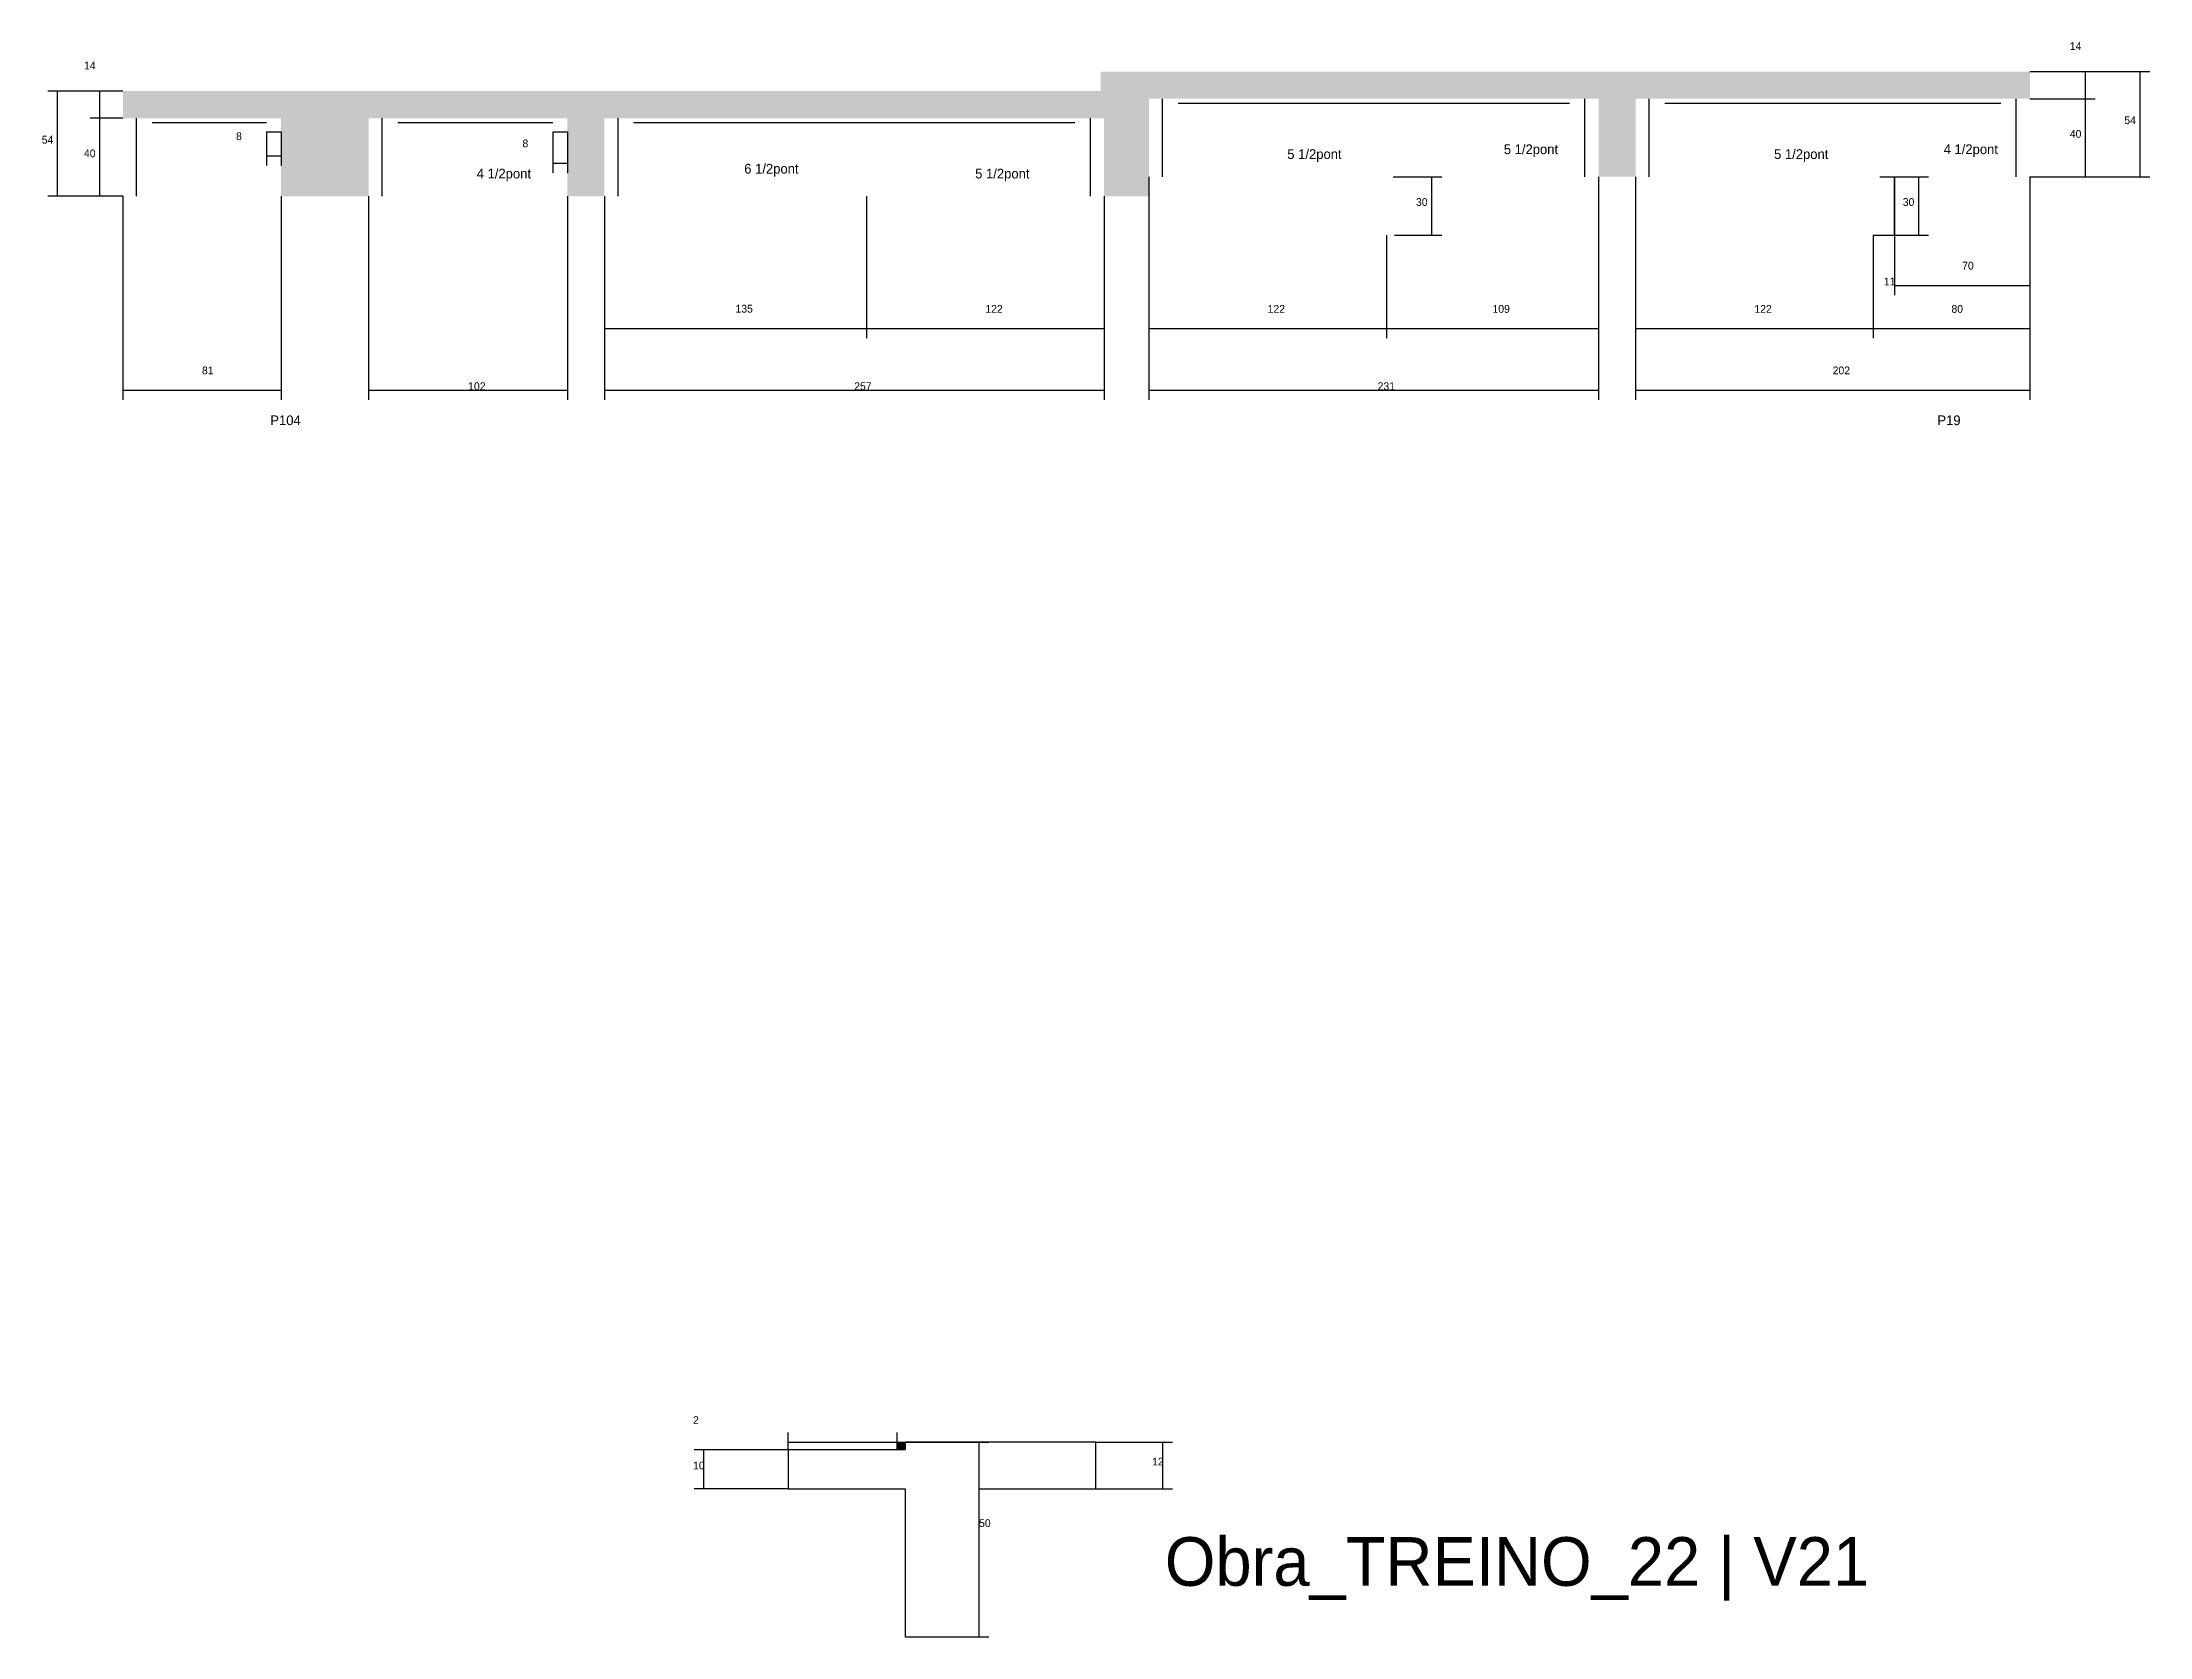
# Model space of a CAD drawing. Header units: metres. Extents: x -2848 to 21926, y -45195 to 1016.
# Drawn here: x 4223 to 5306, y -34236 to -33417 of the extents above; entities that cross this region are included whole.
import ezdxf

# ---------------------------------------------------------------- set-up
doc = ezdxf.new("R2010")
doc.units = ezdxf.units.M
for name, color, linetype in [('CONCRETO', 251, 'Continuous'), ('COTA', 4, 'Continuous'), ('Cota Seção (2x)', 4, 'Continuous'), ('Hachura', 253, 'Continuous'), ('LABEL_ID', 3, 'Continuous'), ('NOMENCLATURA', 7, 'Continuous'), ('Painéis', 200, 'Continuous'), ('SARR_2.2x7', 40, 'Continuous')]:
    doc.layers.add(name, color=color, linetype=linetype)

msp = doc.modelspace()

# ---------------------------------------------------------------- texts
at = {"layer": 'COTA'}
for s, p in [('14', (5264.8, -33421.2)), ('14', (4244.9, -33431.2)), ('54', (5292.8, -33459.3)), ('54', (4223.2, -33469.3)), ('8', (4323, -33467.5)), ('8', (4470.1, -33471.2)), ('40', (5264.8, -33466.3)), ('40', (4244.9, -33476.3)), ('30', (4929, -33501.3)), ('30', (5179, -33501.3)), ('70', (5209.5, -33534)), ('11', (5169.3, -33542.1)), ('135', (4579.5, -33556.1)), ('122', (4707.8, -33556.2)), ('122', (4852.8, -33556.2)), ('109', (4968.3, -33556.2)), ('122', (5102.8, -33556.2)), ('80', (5204, -33556.2)), ('81', (4305.5, -33587.8)), ('202', (5143, -33587.8)), ('102', (4442.2, -33595.9)), ('257', (4640.5, -33595.9)), ('231', (4909.3, -33595.9)), ('2', (4557.7, -34126.9)), ('10', (4557.7, -34150.2)), ('12', (4793.5, -34148.2))]:
    msp.add_text(s, height=4, dxfattribs=at).set_placement(p)
at = {"layer": 'Cota Seção (2x)'}
msp.add_text('50', height=4, dxfattribs=at).set_placement((4704.6, -34179.8))
at = {"layer": 'LABEL_ID'}
msp.add_text('Obra_TREINO_22 | V21', height=25, dxfattribs=at).set_placement((4800, -34210))
at = {"layer": 'NOMENCLATURA'}
for s, p in [('5 1/2pont', (4974.1, -33474.7)), ('4 1/2pont', (5200, -33474.7)), ('6 1/2pont', (4584, -33484.7)), ('5 1/2pont', (4862.9, -33477.2)), ('5 1/2pont', (5112.9, -33477.2)), ('4 1/2pont', (4446.6, -33487.2)), ('5 1/2pont', (4702.6, -33487.2)), ('P104', (4340.6, -33613.9)), ('P19', (5196.8, -33613.9))]:
    msp.add_text(s, height=5, dxfattribs=at).set_placement(p)

# ---------------------------------------------------------------- hatches: boundary and pattern name
at = {"layer": 'COTA'}
h = msp.add_hatch(dxfattribs=at)
h.set_pattern_fill('AR-CONC', scale=0.03)
h.paths.add_polyline_path([(4767, -33442.3), (4264.9, -33442.3), (4264.9, -33456.3), (4346.1, -33456.3), (4346.1, -33496.3), (4391.1, -33496.3), (4391.1, -33456.3), (4493.2, -33456.3), (4493.2, -33496.3), (4512.2, -33496.3), (4512.2, -33456.3), (4768.8, -33456.3), (4768.8, -33496.3), (4791.8, -33496.3), (4791.8, -33486.3), (4791.8, -33446.3), (5022.8, -33446.3), (5022.8, -33486.3), (5041.8, -33486.3), (5041.8, -33446.3), (5244.3, -33446.3), (5244.3, -33432.3), (4767, -33432.3)])
at = {"layer": 'Hachura'}
h = msp.add_hatch(color=8, dxfattribs=at)
h.dxf.hatch_style = 1
h.paths.add_polyline_path([(4662.6, -34136.2), (4666.6, -34136.2), (4666.6, -34136.2), (4666.6, -34140.2), (4666.6, -34140.2), (4662.6, -34140.2), (4662.6, -34140.2), (4662.6, -34136.2)])

# ---------------------------------------------------------------- linework, layer by layer
at = {"layer": 'CONCRETO'}
for points in [[(4666.6, -34140.2), (4606.6, -34140.2), (4606.6, -34160.2), (4666.6, -34160.2), (4666.6, -34236.2), (4704.6, -34236.2), (4704.6, -34170.2), (4704.6, -34160.2), (4764.6, -34160.2)], [(4764.6, -34160.2), (4764.6, -34136.2), (4666.6, -34136.2)]]:
    msp.add_lwpolyline(points, dxfattribs=at)
at = {"layer": 'COTA'}
for p, q in [((5244.3, -33432.3), (5277.9, -33432.3)), ((5244.3, -33432.3), (5305.9, -33432.3)), ((5272.9, -33446.3), (5272.9, -33432.3)), ((5300.9, -33486.3), (5300.9, -33432.3)), ((4264.9, -33442.3), (4226.3, -33442.3)), ((4231.3, -33496.3), (4231.3, -33442.3)), ((4264.9, -33442.3), (4248, -33442.3)), ((4253, -33456.3), (4253, -33442.3)), ((5244.3, -33446.3), (5277.9, -33446.3)), ((5244.3, -33446.3), (5277.9, -33446.3)), ((5272.9, -33486.3), (5272.9, -33446.3)), ((4264.9, -33456.3), (4248, -33456.3)), ((4264.9, -33456.3), (4248, -33456.3)), ((4253, -33496.3), (4253, -33456.3)), ((4338.6, -33463.3), (4338.6, -33480.6)), ((4346.1, -33463.3), (4346.1, -33480.6)), ((4485.7, -33463.3), (4485.7, -33484.3)), ((4493.2, -33463.3), (4493.2, -33484.3)), ((4338.6, -33475.6), (4346.1, -33475.6)), ((4485.7, -33479.3), (4493.2, -33479.3)), ((4791.8, -33486.3), (4791.8, -33600.9)), ((4791.8, -33486.3), (4791.8, -33569.3)), ((4917.3, -33486.3), (4942.2, -33486.3)), ((4937.2, -33516.3), (4937.2, -33486.3)), ((5022.8, -33486.3), (5022.8, -33569.3)), ((5022.8, -33486.3), (5022.8, -33600.9)), ((5041.8, -33486.3), (5041.8, -33569.3)), ((5041.8, -33486.3), (5041.8, -33600.9)), ((5167.3, -33486.3), (5192.2, -33486.3)), ((5174.8, -33516.3), (5174.8, -33486.3)), ((5174.8, -33486.3), (5179.8, -33486.3)), ((5174.8, -33486.3), (5174.8, -33547.1)), ((5187.2, -33516.3), (5187.2, -33486.3)), ((5244.3, -33486.3), (5244.3, -33569.3)), ((5244.3, -33486.3), (5244.3, -33600.9)), ((5244.3, -33486.3), (5277.9, -33486.3)), ((5244.3, -33486.3), (5305.9, -33486.3)), ((5244.3, -33486.3), (5244.3, -33547.1)), ((4264.9, -33496.3), (4226.3, -33496.3)), ((4264.9, -33496.3), (4248, -33496.3)), ((4264.9, -33496.3), (4264.9, -33600.9)), ((4346.1, -33496.3), (4346.1, -33600.9)), ((4391.1, -33496.3), (4391.1, -33600.9)), ((4493.2, -33496.3), (4493.2, -33600.9)), ((4512.2, -33496.3), (4512.2, -33569.3)), ((4512.2, -33496.3), (4512.2, -33600.9)), ((4646.8, -33496.3), (4646.8, -33569.3)), ((4646.8, -33496.3), (4646.8, -33569.3)), ((4768.8, -33496.3), (4768.8, -33600.9)), ((4768.8, -33496.3), (4768.8, -33569.3)), ((4913.8, -33516.3), (4913.8, -33569.3)), ((4913.8, -33516.3), (4913.8, -33569.3)), ((4918, -33516.3), (4942.2, -33516.3)), ((5163.8, -33516.3), (5163.8, -33569.3)), ((5163.8, -33516.3), (5163.8, -33569.3)), ((5163.8, -33516.3), (5179.8, -33516.3)), ((5168, -33516.3), (5192.2, -33516.3)), ((5174.8, -33542.1), (5244.3, -33542.1)), ((4512.2, -33564.3), (4646.8, -33564.3)), ((4646.8, -33564.3), (4768.8, -33564.3)), ((4791.8, -33564.3), (4913.8, -33564.3)), ((4913.8, -33564.3), (5022.8, -33564.3)), ((5041.8, -33564.3), (5163.8, -33564.3)), ((5163.8, -33564.3), (5244.3, -33564.3)), ((4264.9, -33595.9), (4346.1, -33595.9)), ((4391.1, -33595.9), (4493.2, -33595.9)), ((4512.2, -33595.9), (4768.8, -33595.9)), ((4791.8, -33595.9), (5022.8, -33595.9)), ((5041.8, -33595.9), (5244.3, -33595.9)), ((4606.6, -34140.2), (4558.2, -34140.2)), ((4563.2, -34160.2), (4563.2, -34140.2)), ((4606.6, -34140.2), (4606.6, -34131.2)), ((4606.6, -34136.2), (4662.6, -34136.2)), ((4662.6, -34136.2), (4662.6, -34131.2)), ((4764.6, -34136.2), (4804, -34136.2)), ((4799, -34160.2), (4799, -34136.2)), ((4606.6, -34160.2), (4558.2, -34160.2)), ((4764.6, -34160.2), (4804, -34160.2))]:
    msp.add_line(p, q, dxfattribs=at)
at = {"layer": 'Cota Seção (2x)'}
for p, q in [((4666.6, -34136.2), (4709.6, -34136.2)), ((4704.6, -34236.2), (4704.6, -34136.2)), ((4666.6, -34236.2), (4709.6, -34236.2))]:
    msp.add_line(p, q, dxfattribs=at)
at = {"layer": 'Painéis'}
msp.add_lwpolyline([(4662.6, -34136.2), (4666.6, -34136.2), (4666.6, -34140.2), (4662.6, -34140.2)], close=True, dxfattribs=at)
at = {"layer": 'SARR_2.2x7'}
for p, q in [((4798.8, -33486.3), (4798.8, -33446.3)), ((4806.8, -33448.5), (4913.8, -33448.5)), ((4913.8, -33448.5), (5007.8, -33448.5)), ((5015.8, -33486.3), (5015.8, -33446.3)), ((5048.8, -33486.3), (5048.8, -33446.3)), ((5056.8, -33448.5), (5163.8, -33448.5)), ((5163.8, -33448.5), (5229.3, -33448.5)), ((5237.3, -33486.3), (5237.3, -33446.3)), ((4271.9, -33496.3), (4271.9, -33456.3)), ((4279.9, -33458.5), (4338.6, -33458.5)), ((4398.1, -33496.3), (4398.1, -33456.3)), ((4406.1, -33458.5), (4485.7, -33458.5)), ((4519.2, -33496.3), (4519.2, -33456.3)), ((4527.2, -33458.5), (4646.8, -33458.5)), ((4646.8, -33458.5), (4753.8, -33458.5)), ((4761.8, -33496.3), (4761.8, -33456.3)), ((4338.6, -33463.3), (4346.1, -33463.3)), ((4485.7, -33463.3), (4493.2, -33463.3))]:
    msp.add_line(p, q, dxfattribs=at)

msp.set_redraw_order([(e.dxf.handle, doc.entitydb.next_handle()) for e in msp.query("TEXT MTEXT ATTDEF DIMENSION ARC_DIMENSION")])  # texts and dimensions are drawn at this point

doc.saveas('drawing.dxf')
